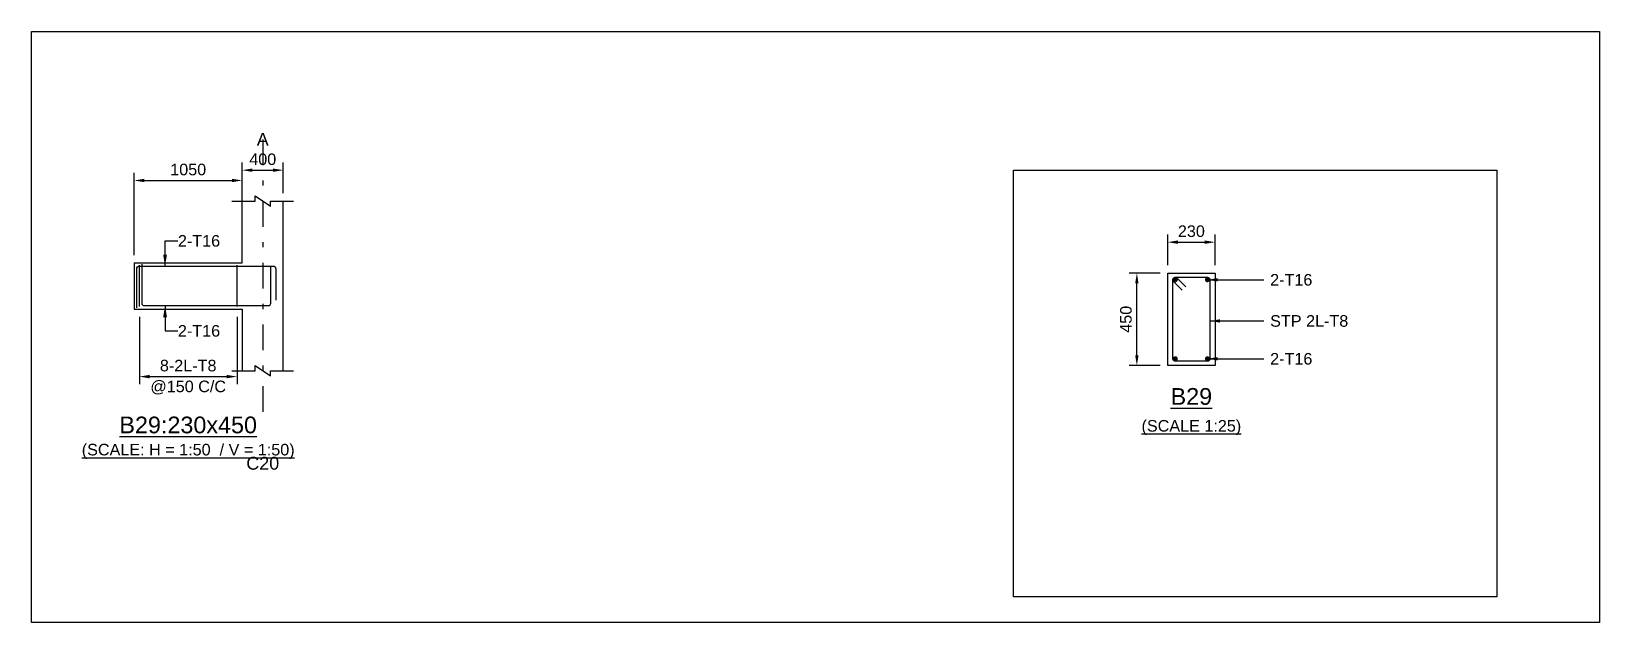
# Model space of a CAD drawing. Header units: inches. Extents: x -2000 to 143800, y -765100 to 3300.
# Drawn here: x -2000 to 28500, y -386400 to -374900 of the extents above; entities that cross this region are included whole.
import ezdxf
from ezdxf.enums import TextEntityAlignment as Align

# ---------------------------------------------------------------- set-up
doc = ezdxf.new("R2010")
doc.units = ezdxf.units.IN
doc.header["$LTSCALE"] = 1000
doc.header["$MEASUREMENT"] = 0
doc.linetypes.add('SCCenter', pattern=[1.2, 0.5, -0.3, 0.1, -0.3])
for name, color, linetype in [('Concrete Line', 2, 'Continuous'), ('Cut Line', 31, 'Continuous'), ('Dimension', 31, 'Continuous'), ('Grid', 8, 'Continuous'), ('Labels', 4, 'Continuous'), ('Labels_Support', 4, 'Continuous'), ('Link', 225, 'Continuous'), ('Reinforcement', 4, 'Continuous'), ('Schedule Border', 60, 'Continuous'), ('Text', 31, 'Continuous'), ('Text_Scale', 31, 'Continuous')]:
    doc.layers.add(name, color=color, linetype=linetype)
doc.styles.add('SC-SansSerif', font='SansSerif')
doc.styles.get("Standard").update_dxf_attribs({"font": 'txt.shx'})
doc.dimstyles.new('SCBBSDimStyl', dxfattribs={"dimtxt": 225, "dimasz": 200, "dimexe": 150, "dimexo": 150, "dimgap": 100, "dimtad": 1, "dimtoh": 1, "dimdec": 0, "dimzin": 0, "dimdsep": 46, "dimtxsty": 'SC-SansSerif', "dimcen": 0.09, "dimclrd": 8, "dimclre": 8, "dimclrt": 31, "dimadec": 0, "dimazin": 0, "dimtfac": 1, "dimtdec": 0, "dimtix": 1, "dimtofl": 0, "dimtmove": 0, "dimatfit": 3, "dimfxl": 1, "dimtolj": 1, "dimtzin": 0, "dimarcsym": 0})
doc.dimstyles.get("Standard").update_dxf_attribs({"dimtxt": 0.18, "dimasz": 225, "dimexe": 0.18, "dimexo": 0.0625, "dimgap": 0.09, "dimtad": 0, "dimtih": 1, "dimtoh": 1, "dimdec": 4, "dimzin": 0, "dimdsep": 46, "dimtxsty": 'Standard', "dimcen": 0.09, "dimadec": 0, "dimazin": 0, "dimtfac": 1, "dimtdec": 4, "dimtofl": 0, "dimtmove": 0, "dimatfit": 3, "dimfxl": 1, "dimtolj": 1, "dimtzin": 0, "dimarcsym": 0})

msp = doc.modelspace()

# ---------------------------------------------------------------- texts
at = {"layer": 'Grid', "style": 'SC-SansSerif'}
msp.add_text('A', height=250, dxfattribs=at).set_placement((2500, -377000), align=Align.MIDDLE)
at = {"layer": 'Labels', "style": 'SC-SansSerif'}
msp.add_text('%%uB29', height=325, dxfattribs=at).set_placement((20560, -382000), align=Align.MIDDLE)
msp.add_text('%%uB29:230x450', height=325, dxfattribs=at).set_placement((1050, -382815), align=Align.BOTTOM_CENTER)
at = {"layer": 'Labels_Support', "style": 'SC-SansSerif'}
msp.add_text('C20', height=250, dxfattribs=at).set_placement((2500, -383500), align=Align.BOTTOM_CENTER)
at = {"layer": 'Text', "style": 'SC-SansSerif'}
for s, p in [('2-T16', (850, -378975)), ('2-T16', (22092, -379732)), ('2-T16', (850, -380725)), ('STP 2L-T8', (22092, -380532)), ('2-T16', (22092, -381268))]:
    msp.add_text(s, height=225, dxfattribs=at).set_placement(p, align=Align.MIDDLE_LEFT)
msp.add_text('%%u(SCALE 1:25)', height=225, dxfattribs=at).set_placement((20560, -382600), align=Align.MIDDLE)
at = {"layer": 'Text_Scale', "style": 'SC-SansSerif'}
msp.add_text('%%u(SCALE: H = 1:50  / V = 1:50)', height=225, dxfattribs=at).set_placement((1050, -383215), align=Align.BOTTOM_CENTER)

# ---------------------------------------------------------------- blocks, each defined once
blk = doc.blocks.new('*D259')
at = {"color": 8, "linetype": 'ByBlock', "lineweight": -2}
for p, q in [((100, -380450), (100, -381765)), ((2000, -380450), (2000, -381765)), ((300, -381615), (1800, -381615))]:
    blk.add_line(p, q, dxfattribs=at)
at = {"color": 8}
for points in [[(100, -381615), (300, -381582), (300, -381648)], [(2000, -381615), (1800, -381648), (1800, -381582)]]:
    blk.add_solid(points, dxfattribs=at)
at = {"layer": 'DEFPOINTS', "color": 31}
for p in [(100, -380300), (2000, -380300), (100, -381615)]:
    blk.add_point(p, dxfattribs=at)
at = {"color": 31, "char_height": 225, "attachment_point": 5, "style": 'SC-SansSerif'}
for s, insert in [('\\A1;8-2L-T8', (1050, -381402)), ('\\A1;@150 C/C', (1050, -381828))]:
    blk.add_mtext(s, dxfattribs=dict(at, insert=insert))
blk = doc.blocks.new('*D260')
at = {"color": 8, "linetype": 'ByBlock', "lineweight": -2}
for p, q in [((20100, -379450), (20100, -378850)), ((20300, -379000), (20820, -379000)), ((21020, -379450), (21020, -378850))]:
    blk.add_line(p, q, dxfattribs=at)
at = {"color": 8}
for points in [[(20100, -379000), (20300, -378967), (20300, -379033)], [(21020, -379000), (20820, -379033), (20820, -378967)]]:
    blk.add_solid(points, dxfattribs=at)
at = {"layer": 'DEFPOINTS', "color": 31}
for p in [(20100, -379000), (20100, -379600), (21020, -379600)]:
    blk.add_point(p, dxfattribs=at)
at = {"color": 31, "insert": (20560, -378788), "char_height": 225, "attachment_point": 5, "style": 'SC-SansSerif'}
blk.add_mtext('\\A1;230', dxfattribs=at)
blk = doc.blocks.new('*D261')
at = {"color": 8, "linetype": 'ByBlock', "lineweight": -2}
for p, q in [((19950, -379600), (19350, -379600)), ((19500, -381200), (19500, -379800)), ((19950, -381400), (19350, -381400))]:
    blk.add_line(p, q, dxfattribs=at)
at = {"color": 8}
for points in [[(19500, -379600), (19533, -379800), (19467, -379800)], [(19500, -381400), (19467, -381200), (19533, -381200)]]:
    blk.add_solid(points, dxfattribs=at)
at = {"layer": 'DEFPOINTS', "color": 31}
for p in [(20100, -379600), (19500, -381400), (20100, -381400)]:
    blk.add_point(p, dxfattribs=at)
at = {"color": 31, "insert": (19288, -380500), "char_height": 225, "attachment_point": 5, "rotation": 90, "style": 'SC-SansSerif'}
blk.add_mtext('\\A1;450', dxfattribs=at)
blk = doc.blocks.new('*D262')
at = {"color": 8, "linetype": 'ByBlock', "lineweight": -2}
for p, q in [((0, -379250), (0, -377650)), ((200, -377800), (1900, -377800)), ((2100, -378050), (2100, -377650))]:
    blk.add_line(p, q, dxfattribs=at)
at = {"color": 8}
for points in [[(0, -377800), (200, -377767), (200, -377833)], [(2100, -377800), (1900, -377833), (1900, -377767)]]:
    blk.add_solid(points, dxfattribs=at)
at = {"layer": 'DEFPOINTS', "color": 31}
for p in [(0, -377800), (2100, -378200), (0, -379400)]:
    blk.add_point(p, dxfattribs=at)
at = {"color": 31, "insert": (1050, -377588), "char_height": 225, "attachment_point": 5, "style": 'SC-SansSerif'}
blk.add_mtext('\\A1;1050', dxfattribs=at)
blk = doc.blocks.new('*D263')
at = {"color": 8, "linetype": 'ByBlock', "lineweight": -2}
for p, q in [((2100, -379250), (2100, -377450)), ((2900, -378050), (2900, -377450)), ((2300, -377600), (2700, -377600))]:
    blk.add_line(p, q, dxfattribs=at)
at = {"color": 8}
for points in [[(2100, -377600), (2300, -377567), (2300, -377633)], [(2900, -377600), (2700, -377633), (2700, -377567)]]:
    blk.add_solid(points, dxfattribs=at)
at = {"layer": 'DEFPOINTS', "color": 31}
for p in [(2100, -377600), (2900, -378200), (2100, -379400)]:
    blk.add_point(p, dxfattribs=at)
at = {"color": 31, "insert": (2500, -377388), "char_height": 225, "attachment_point": 5, "style": 'SC-SansSerif'}
blk.add_mtext('\\A1;400', dxfattribs=at)

# ---------------------------------------------------------------- dimensions: what is measured, and where the dimension line sits
at = {"layer": 'Dimension'}
for base, p1, p2, text, picture, middle in [((2900, -377600), (2100, -379400), (2900, -378200), '400', '*D263', (2500, -377600)), ((2100, -377800), (0, -379400), (2100, -378200), '1050', '*D262', (1050, -377800)), ((2000, -381615), (100, -380300), (2000, -380300), '8-2L-T8\\X@150 C/C', '*D259', (1050, -381615))]:
    dim = msp.add_linear_dim(base=base, p1=p1, p2=p2, text=text, dimstyle='SCBBSDimStyl', dxfattribs=at)
    dim.commit()
    dim.dimension.update_dxf_attribs({"geometry": picture, "text_midpoint": middle})
for base, p1, p2, angle, text, picture, middle in [((21020, -379000), (20100, -379600), (21020, -379600), 0, '230', '*D260', (20560, -379000)), ((19500, -379600), (20100, -381400), (20100, -379600), 90, '450', '*D261', (19500, -380500))]:
    dim = msp.add_linear_dim(base=base, p1=p1, p2=p2, angle=angle, text=text, dimstyle='SCBBSDimStyl', override={"dimjust": 0}, dxfattribs=at)
    dim.commit()
    dim.dimension.update_dxf_attribs({"geometry": picture, "text_midpoint": middle, "dimtype": 129})

# ---------------------------------------------------------------- linework, layer by layer
at = {"layer": 'Concrete Line'}
for p, q in [((2100, -379400), (2100, -378200)), ((2900, -381500), (2900, -378200)), ((0, -379400), (0, -380300)), ((2100, -380300), (2100, -381500))]:
    msp.add_line(p, q, dxfattribs=at)
for points in [[(0, -379400), (2100, -379400)], [(0, -380300), (2100, -380300)]]:
    msp.add_lwpolyline(points, dxfattribs=at)
msp.add_lwpolyline([(20100, -379600), (21020, -379600), (21020, -381400), (20100, -381400)], close=True, dxfattribs=at)
at = {"layer": 'Cut Line'}
for points in [[(1900, -378200), (2350, -378200), (2350, -378100), (2650, -378300), (2650, -378200), (3100, -378200)], [(1900, -381500), (2350, -381500), (2350, -381400), (2650, -381600), (2650, -381500), (3100, -381500)]]:
    msp.add_lwpolyline(points, dxfattribs=at)
at = {"layer": 'Grid', "linetype": 'SCCenter'}
msp.add_line((2500, -377000), (2500, -382300), dxfattribs=at)
at = {"layer": 'Grid'}
msp.add_circle((2500, -377000), 0, dxfattribs=at)
at = {"layer": 'Link'}
for p, q in [((100, -380250), (100, -379450)), ((2000, -380250), (2000, -379450))]:
    msp.add_line(p, q, dxfattribs=at)
msp.add_lwpolyline([(20383.8, -379935.6), (20214.1, -379765.9, -0.6681786), (20248, -379684), (20872, -379684, -0.4142136), (20920, -379732), (20920, -381268, -0.4142136), (20872, -381316), (20248, -381316, -0.4142136), (20200, -381268), (20200, -379732, -0.6681786), (20281.9, -379698.1), (20451.6, -379867.8)], format="xyb", dxfattribs=at)
at = {"layer": 'Reinforcement'}
for points in [[(50, -380275), (50, -379516, -0.4142136), (100, -379466), (2702, -379466, -0.4142136), (2752, -379516), (2752, -380126)], [(146, -379425), (146, -380184, 0.4142136), (196, -380234), (2606, -380234, 0.4142136), (2656, -380184), (2656, -379478)]]:
    msp.add_lwpolyline(points, format="xyb", dxfattribs=at)
at = {"layer": 'Reinforcement', "const_width": 48}
for points in [[(20224, -379732, 1), (20272, -379732, 1)], [(20848, -379732, 1), (20896, -379732, 1)], [(20224, -381268, 1), (20272, -381268, 1)], [(20848, -381268, 1), (20896, -381268, 1)]]:
    msp.add_lwpolyline(points, format="xyb", close=True, dxfattribs=at)
at = {"layer": 'Schedule Border'}
for points in [[(-2000, -374900), (28500, -374900), (28500, -386400), (-2000, -386400)], [(17100, -377600), (26500, -377600), (26500, -385900), (17100, -385900)]]:
    msp.add_lwpolyline(points, close=True, dxfattribs=at)

msp.set_redraw_order([(e.dxf.handle, doc.entitydb.next_handle()) for e in msp.query("TEXT MTEXT ATTDEF DIMENSION ARC_DIMENSION")])  # texts and dimensions are drawn at this point

# ---------------------------------------------------------------- leaders
at = {"layer": 'Dimension', "color": 8}
for points, dimstyle in [([(600, -379466), (600, -378975), (850, -378975)], 'Standard'), ([(20872, -379732), (21372, -379732), (21972, -379732)], 'SCBBSDimStyl'), ([(600, -380234), (600, -380725), (850, -380725)], 'Standard'), ([(20920, -380532), (21972, -380532)], 'SCBBSDimStyl'), ([(20872, -381268), (21372, -381268), (21972, -381268)], 'SCBBSDimStyl')]:
    msp.add_leader(points, dimstyle=dimstyle, dxfattribs=at)

doc.saveas('drawing.dxf')
